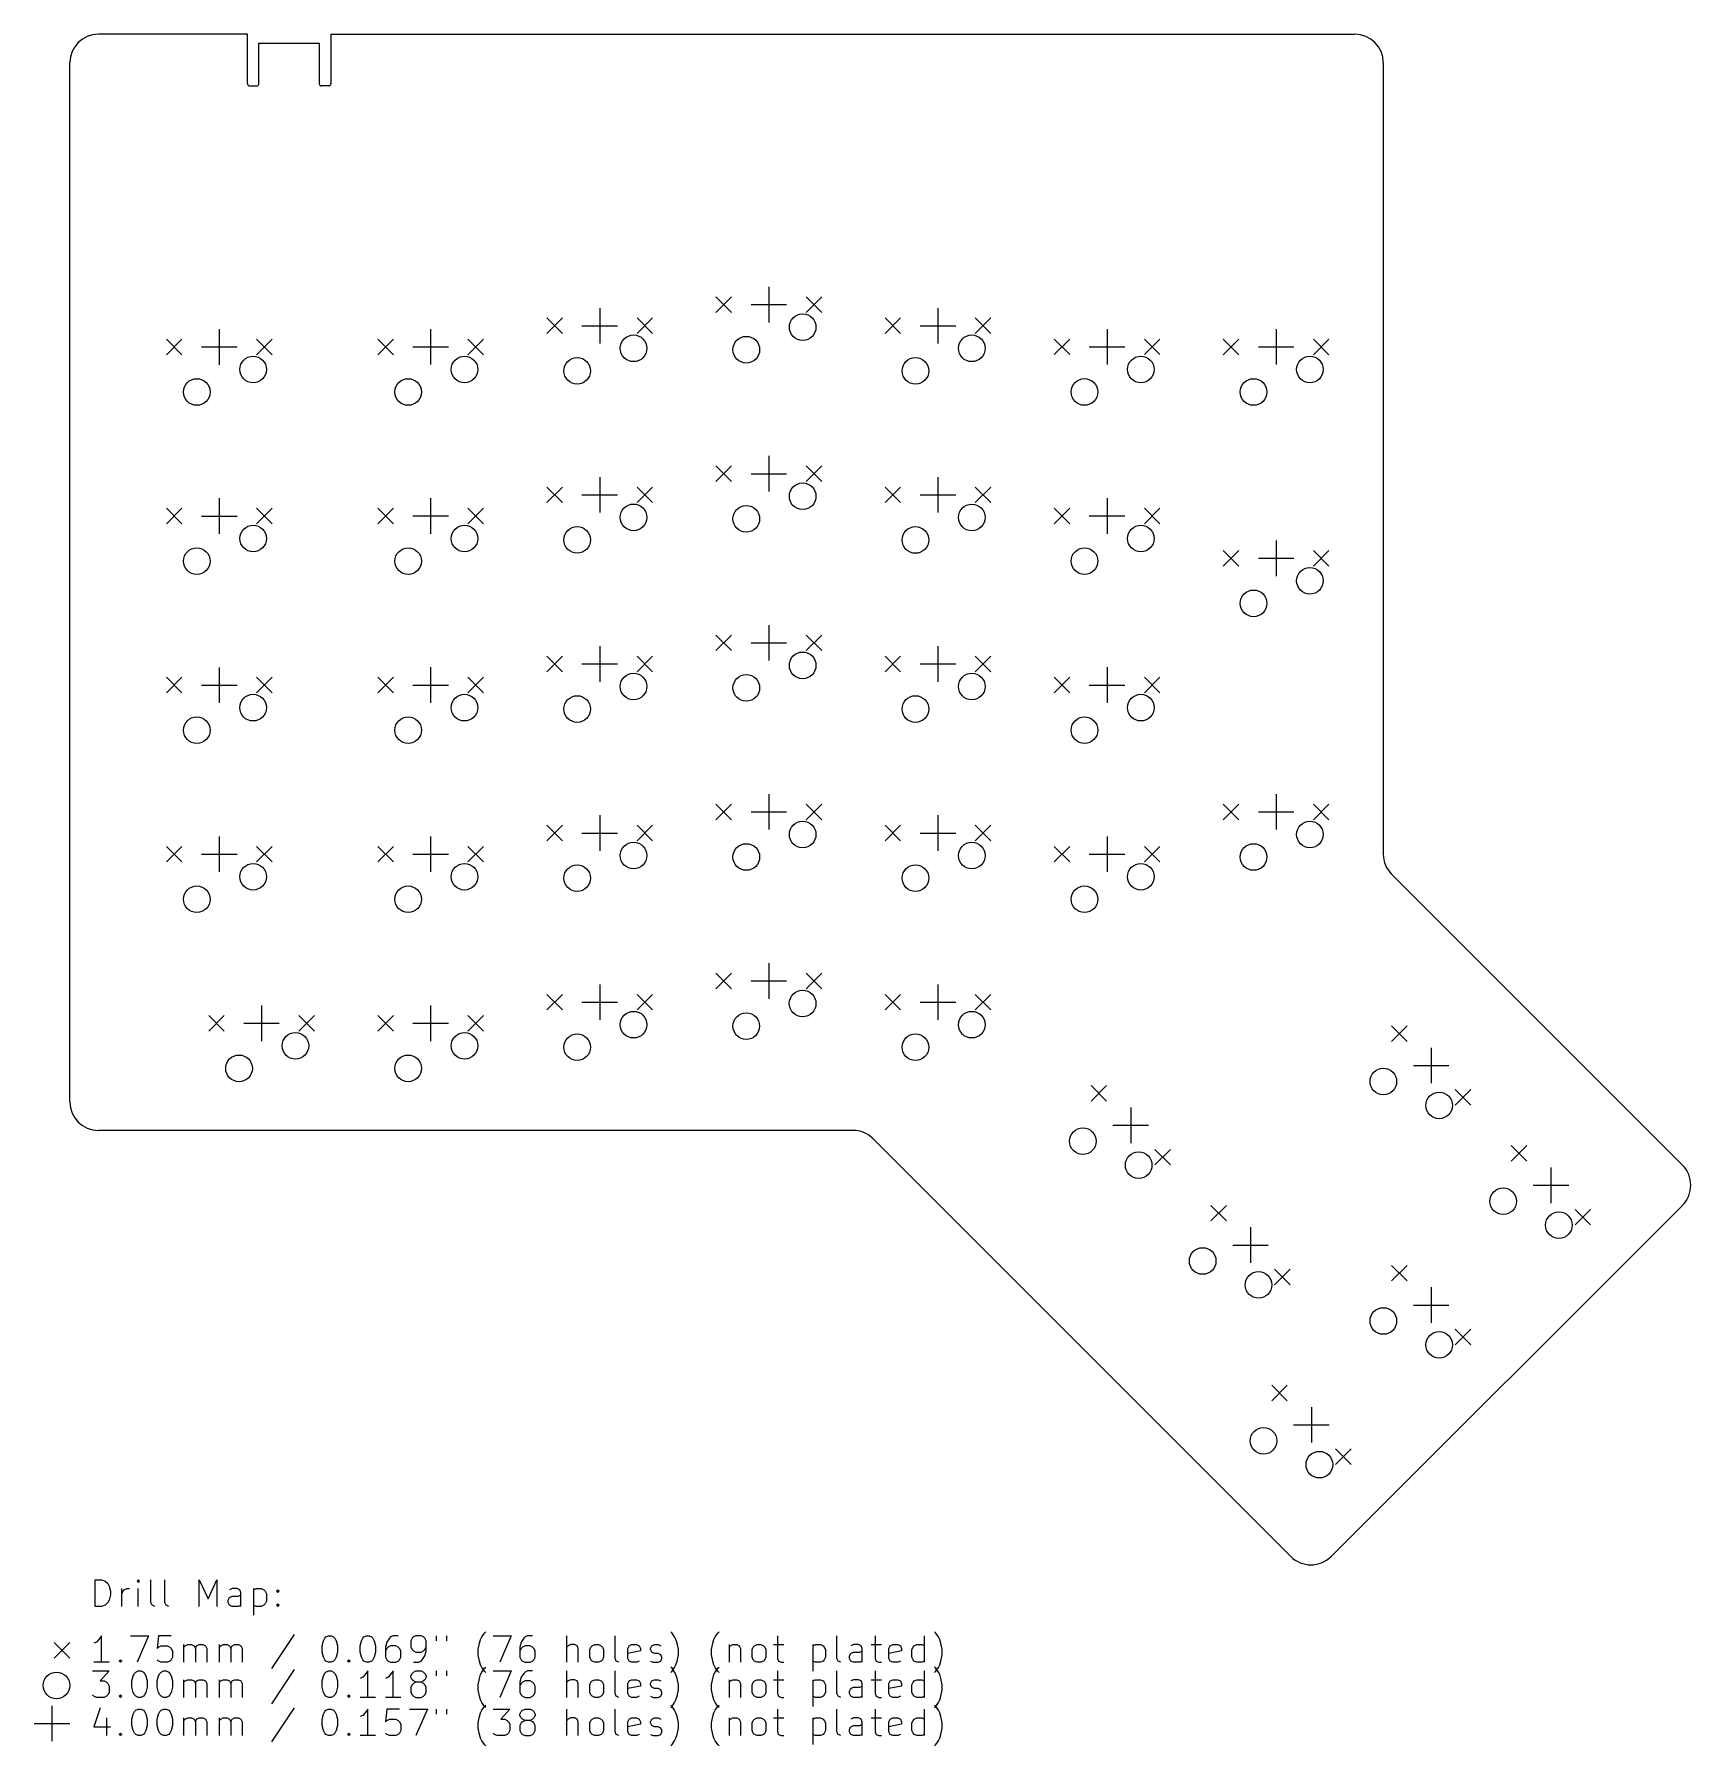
# Model space of a CAD drawing. Extents: x 73 to 259, y -246 to -54.
import ezdxf

# ---------------------------------------------------------------- set-up
doc = ezdxf.new("R2010")
doc.units = 0
doc.layers.add('BLACK', color=7, linetype='CONTINUOUS')

msp = doc.modelspace()

# ---------------------------------------------------------------- linework, layer by layer
at = {"layer": 'BLACK', "linetype": 'CONTINUOUS'}
for p, q in [((96.8274, -53.6702), (80.0354, -53.6702)), ((96.8248, -59.2328), (96.8274, -53.6702)), ((106.23, -53.6702), (106.236, -59.2328)), ((106.23, -53.6702), (221.59, -53.6702)), ((98.1202, -54.6862), (104.927, -54.6862)), ((98.1202, -59.2328), (98.1202, -54.6862)), ((104.927, -54.6862), (104.927, -59.2328)), ((76.835, -173.965), (76.835, -56.8706)), ((224.79, -56.8706), (224.792, -146.046)), ((97.0788, -59.4868), (97.8662, -59.4868)), ((105.981, -59.4868), (105.181, -59.4868)), ((155.571, -82.1301), (155.571, -86.1301)), ((136.521, -84.5151), (136.521, -88.5151)), ((149.617, -83.255), (151.367, -85.005)), ((151.367, -83.255), (149.617, -85.005)), ((153.571, -84.1301), (157.571, -84.1301)), ((159.777, -83.255), (161.527, -85.005)), ((161.527, -83.255), (159.777, -85.005)), ((174.621, -84.5151), (174.621, -88.5151)), ((130.567, -85.6399), (132.317, -87.3899)), ((132.317, -85.6399), (130.567, -87.3899)), ((134.521, -86.5151), (138.521, -86.5151)), ((140.727, -85.6399), (142.477, -87.3899)), ((142.477, -85.6399), (140.727, -87.3899)), ((168.667, -85.6399), (170.417, -87.3899)), ((170.417, -85.6399), (168.667, -87.3899)), ((172.621, -86.5151), (176.621, -86.5151)), ((178.827, -85.6399), (180.577, -87.3899)), ((180.577, -85.6399), (178.827, -87.3899)), ((87.705, -88.0212), (89.455, -89.7712)), ((89.455, -88.0212), (87.705, -89.7712)), ((93.66, -86.8975), (93.66, -90.8975)), ((97.865, -88.0225), (99.615, -89.7725)), ((99.615, -88.0225), (97.865, -89.7725)), ((111.517, -88.0212), (113.267, -89.7712)), ((113.267, -88.0212), (111.517, -89.7712)), ((117.471, -86.8963), (117.471, -90.8963)), ((121.677, -88.0212), (123.427, -89.7712)), ((123.427, -88.0212), (121.677, -89.7712)), ((187.714, -88.0175), (189.464, -89.7675)), ((189.464, -88.0175), (187.714, -89.7675)), ((193.668, -86.8926), (193.668, -90.8926)), ((197.874, -88.0175), (199.624, -89.7675)), ((199.624, -88.0175), (197.874, -89.7675)), ((206.767, -88.0212), (208.517, -89.7712)), ((208.517, -88.0212), (206.767, -89.7712)), ((212.721, -86.8963), (212.721, -90.8963)), ((216.927, -88.0212), (218.677, -89.7712)), ((218.677, -88.0212), (216.927, -89.7712)), ((91.66, -88.8975), (95.66, -88.8975)), ((115.471, -88.8963), (119.471, -88.8963)), ((191.668, -88.8926), (195.668, -88.8926)), ((210.721, -88.8963), (214.721, -88.8963)), ((155.571, -101.184), (155.571, -105.184)), ((136.518, -103.561), (136.518, -107.561)), ((149.617, -102.309), (151.367, -104.059)), ((151.367, -102.309), (149.617, -104.059)), ((153.571, -103.184), (157.571, -103.184)), ((159.777, -102.309), (161.527, -104.059)), ((161.527, -102.309), (159.777, -104.059)), ((174.621, -103.565), (174.621, -107.565)), ((93.66, -105.947), (93.66, -109.947)), ((117.471, -105.946), (117.471, -109.946)), ((130.564, -104.686), (132.314, -106.436)), ((132.314, -104.686), (130.564, -106.436)), ((134.518, -105.561), (138.518, -105.561)), ((140.724, -104.686), (142.474, -106.436)), ((142.474, -104.686), (140.724, -106.436)), ((168.667, -104.69), (170.417, -106.44)), ((170.417, -104.69), (168.667, -106.44)), ((172.621, -105.565), (176.621, -105.565)), ((178.827, -104.69), (180.577, -106.44)), ((180.577, -104.69), (178.827, -106.44)), ((193.671, -105.946), (193.671, -109.946)), ((87.705, -107.072), (89.455, -108.822)), ((89.455, -107.072), (87.705, -108.822)), ((91.66, -107.947), (95.66, -107.947)), ((97.865, -107.072), (99.615, -108.822)), ((99.615, -107.072), (97.865, -108.822)), ((111.517, -107.071), (113.267, -108.821)), ((113.267, -107.071), (111.517, -108.821)), ((115.471, -107.946), (119.471, -107.946)), ((121.677, -107.071), (123.427, -108.821)), ((123.427, -107.071), (121.677, -108.821)), ((187.717, -107.071), (189.467, -108.821)), ((189.467, -107.071), (187.717, -108.821)), ((191.671, -107.946), (195.671, -107.946)), ((197.877, -107.071), (199.627, -108.821)), ((199.627, -107.071), (197.877, -108.821)), ((206.767, -111.834), (208.517, -113.584)), ((208.517, -111.834), (206.767, -113.584)), ((212.721, -110.709), (212.721, -114.709)), ((216.927, -111.834), (218.677, -113.584)), ((218.677, -111.834), (216.927, -113.584)), ((210.721, -112.709), (214.721, -112.709)), ((149.617, -121.359), (151.367, -123.109)), ((151.367, -121.359), (149.617, -123.109)), ((155.571, -120.234), (155.571, -124.234)), ((159.777, -121.359), (161.527, -123.109)), ((161.527, -121.359), (159.777, -123.109)), ((136.521, -122.615), (136.521, -126.615)), ((153.571, -122.234), (157.571, -122.234)), ((174.621, -122.615), (174.621, -126.615)), ((93.66, -124.997), (93.66, -128.997)), ((117.471, -124.996), (117.471, -128.996)), ((130.567, -123.74), (132.317, -125.49)), ((132.317, -123.74), (130.567, -125.49)), ((134.521, -124.615), (138.521, -124.615)), ((140.727, -123.74), (142.477, -125.49)), ((142.477, -123.74), (140.727, -125.49)), ((168.667, -123.74), (170.417, -125.49)), ((170.417, -123.74), (168.667, -125.49)), ((172.621, -124.615), (176.621, -124.615)), ((178.827, -123.74), (180.577, -125.49)), ((180.577, -123.74), (178.827, -125.49)), ((193.671, -124.996), (193.671, -128.996)), ((87.705, -126.121), (89.455, -127.871)), ((89.455, -126.121), (87.705, -127.871)), ((91.66, -126.997), (95.66, -126.997)), ((97.865, -126.122), (99.615, -127.872)), ((99.615, -126.122), (97.865, -127.872)), ((111.517, -126.121), (113.267, -127.871)), ((113.267, -126.121), (111.517, -127.871)), ((115.471, -126.996), (119.471, -126.996)), ((121.677, -126.121), (123.427, -127.871)), ((123.427, -126.121), (121.677, -127.871)), ((187.717, -126.121), (189.467, -127.871)), ((189.467, -126.121), (187.717, -127.871)), ((191.671, -126.996), (195.671, -126.996)), ((197.877, -126.121), (199.627, -127.871)), ((199.627, -126.121), (197.877, -127.871)), ((149.617, -140.409), (151.367, -142.159)), ((151.367, -140.409), (149.617, -142.159)), ((155.571, -139.284), (155.571, -143.284)), ((159.777, -140.409), (161.527, -142.159)), ((161.527, -140.409), (159.777, -142.159)), ((206.767, -140.409), (208.517, -142.159)), ((208.517, -140.409), (206.767, -142.159)), ((212.721, -139.284), (212.721, -143.284)), ((216.927, -140.409), (218.677, -142.159)), ((218.677, -140.409), (216.927, -142.159)), ((136.521, -141.665), (136.521, -145.665)), ((153.571, -141.284), (157.571, -141.284)), ((174.621, -141.665), (174.621, -145.665)), ((210.721, -141.284), (214.721, -141.284)), ((93.66, -144.047), (93.66, -148.047)), ((117.471, -144.046), (117.471, -148.046)), ((130.567, -142.79), (132.317, -144.54)), ((132.317, -142.79), (130.567, -144.54)), ((134.521, -143.665), (138.521, -143.665)), ((140.727, -142.79), (142.477, -144.54)), ((142.477, -142.79), (140.727, -144.54)), ((168.667, -142.79), (170.417, -144.54)), ((170.417, -142.79), (168.667, -144.54)), ((172.621, -143.665), (176.621, -143.665)), ((178.827, -142.79), (180.577, -144.54)), ((180.577, -142.79), (178.827, -144.54)), ((193.671, -144.046), (193.671, -148.046)), ((87.705, -145.172), (89.455, -146.922)), ((89.455, -145.172), (87.705, -146.922)), ((91.66, -146.047), (95.66, -146.047)), ((97.865, -145.172), (99.615, -146.922)), ((99.615, -145.172), (97.865, -146.922)), ((111.517, -145.171), (113.267, -146.921)), ((113.267, -145.171), (111.517, -146.921)), ((115.471, -146.046), (119.471, -146.046)), ((121.677, -145.171), (123.427, -146.921)), ((123.427, -145.171), (121.677, -146.921)), ((187.717, -145.171), (189.467, -146.921)), ((189.467, -145.171), (187.717, -146.921)), ((191.671, -146.046), (195.671, -146.046)), ((197.877, -145.171), (199.627, -146.921)), ((199.627, -145.171), (197.877, -146.921)), ((225.73, -148.311), (258.496, -181.077)), ((149.614, -159.459), (151.364, -161.209)), ((151.364, -159.459), (149.614, -161.209)), ((155.568, -158.334), (155.568, -162.334)), ((159.774, -159.459), (161.524, -161.209)), ((161.524, -159.459), (159.774, -161.209)), ((130.567, -161.84), (132.317, -163.59)), ((132.317, -161.84), (130.567, -163.59)), ((136.521, -160.715), (136.521, -164.715)), ((140.727, -161.84), (142.477, -163.59)), ((142.477, -161.84), (140.727, -163.59)), ((153.568, -160.334), (157.568, -160.334)), ((168.667, -161.84), (170.417, -163.59)), ((170.417, -161.84), (168.667, -163.59)), ((174.621, -160.715), (174.621, -164.715)), ((178.827, -161.84), (180.577, -163.59)), ((180.577, -161.84), (178.827, -163.59)), ((98.4213, -163.096), (98.4213, -167.096)), ((117.471, -163.096), (117.471, -167.096)), ((134.521, -162.715), (138.521, -162.715)), ((172.621, -162.715), (176.621, -162.715)), ((92.4675, -164.221), (94.2175, -165.971)), ((94.2175, -164.221), (92.4675, -165.971)), ((96.4213, -165.096), (100.421, -165.096)), ((102.627, -164.221), (104.377, -165.971)), ((104.377, -164.221), (102.627, -165.971)), ((111.517, -164.221), (113.267, -165.971)), ((113.267, -164.221), (111.517, -165.971)), ((115.471, -165.096), (119.471, -165.096)), ((121.677, -164.221), (123.427, -165.971)), ((123.427, -164.221), (121.677, -165.971)), ((225.721, -165.391), (227.471, -167.141)), ((227.471, -165.391), (225.721, -167.141)), ((230.187, -167.857), (230.187, -171.857)), ((228.187, -169.857), (232.187, -169.857)), ((191.872, -172.124), (193.622, -173.874)), ((193.622, -172.124), (191.872, -173.874)), ((232.905, -172.575), (234.655, -174.325)), ((234.655, -172.575), (232.905, -174.325)), ((196.338, -174.591), (196.338, -178.591)), ((165.049, -177.165), (80.0354, -177.165)), ((194.338, -176.591), (198.338, -176.591)), ((214.376, -225.171), (167.31, -178.102)), ((199.056, -179.309), (200.806, -181.059)), ((200.806, -179.309), (199.056, -181.059)), ((239.215, -178.885), (240.965, -180.635)), ((240.965, -178.885), (239.215, -180.635)), ((243.681, -181.351), (243.681, -185.351)), ((241.681, -183.351), (245.681, -183.351)), ((205.366, -185.618), (207.116, -187.368)), ((207.116, -185.618), (205.366, -187.368)), ((258.496, -185.608), (218.907, -225.171)), ((246.399, -186.069), (248.149, -187.819)), ((248.149, -186.069), (246.399, -187.819)), ((209.832, -188.085), (209.832, -192.085)), ((207.832, -190.085), (211.832, -190.085)), ((212.55, -192.802), (214.3, -194.552)), ((214.3, -192.802), (212.55, -194.552)), ((225.721, -192.373), (227.471, -194.123)), ((227.471, -192.373), (225.721, -194.123)), ((230.187, -194.839), (230.187, -198.839)), ((228.187, -196.839), (232.187, -196.839)), ((232.905, -199.557), (234.655, -201.307)), ((234.655, -199.557), (232.905, -201.307)), ((212.228, -205.867), (213.978, -207.617)), ((213.978, -205.867), (212.228, -207.617)), ((216.694, -208.333), (216.694, -212.333)), ((214.694, -210.333), (218.694, -210.333)), ((219.412, -213.051), (221.162, -214.801)), ((221.162, -213.051), (219.412, -214.801)), ((79.6743, -230.792), (79.6743, -227.792)), ((79.6743, -227.792), (80.3886, -227.792)), ((80.3886, -227.792), (80.8171, -227.934)), ((80.8171, -227.934), (81.1029, -228.22)), ((81.1029, -228.22), (81.2457, -228.506)), ((81.2457, -228.506), (81.3886, -229.077)), ((81.3886, -229.077), (81.3886, -229.506)), ((82.6743, -230.792), (82.6743, -228.792)), ((82.6743, -229.363), (82.8171, -229.077)), ((82.8171, -229.077), (82.96, -228.934)), ((82.96, -228.934), (83.2457, -228.792)), ((83.2457, -228.792), (83.5314, -228.792)), ((84.5314, -227.792), (84.3886, -227.934)), ((84.3886, -227.934), (84.5314, -228.077)), ((84.6743, -227.934), (84.5314, -227.792)), ((84.5314, -227.792), (84.5314, -228.077)), ((84.5314, -228.077), (84.6743, -227.934)), ((84.5314, -230.792), (84.5314, -228.792)), ((85.96, -230.363), (85.96, -227.792)), ((87.5314, -230.363), (87.5314, -227.792)), ((91.3886, -230.792), (91.3886, -227.792)), ((91.3886, -227.792), (92.3886, -229.934)), ((92.3886, -229.934), (93.3886, -227.792)), ((93.3886, -227.792), (93.3886, -230.792)), ((95.1029, -228.792), (94.8171, -228.934)), ((95.6743, -228.792), (95.1029, -228.792)), ((95.96, -228.934), (95.6743, -228.792)), ((96.1029, -229.22), (95.96, -228.934)), ((96.1029, -230.792), (96.1029, -229.22)), ((97.5314, -228.792), (97.5314, -231.792)), ((97.5314, -228.934), (97.8171, -228.792)), ((97.8171, -228.792), (98.3886, -228.792)), ((98.3886, -228.792), (98.6743, -228.934)), ((98.6743, -228.934), (98.8171, -229.077)), ((98.8171, -229.077), (98.96, -229.363)), ((98.96, -229.363), (98.96, -230.22)), ((100.103, -229.077), (100.246, -228.934)), ((100.246, -229.22), (100.103, -229.077)), ((100.246, -228.934), (100.389, -229.077)), ((100.246, -228.934), (100.246, -229.22)), ((100.389, -229.077), (100.246, -229.22)), ((80.3886, -230.792), (79.6743, -230.792)), ((80.8171, -230.649), (80.3886, -230.792)), ((81.1029, -230.363), (80.8171, -230.649)), ((81.2457, -230.077), (81.1029, -230.363)), ((81.3886, -229.506), (81.2457, -230.077)), ((86.1029, -230.649), (85.96, -230.363)), ((86.3886, -230.792), (86.1029, -230.649)), ((87.6743, -230.649), (87.5314, -230.363)), ((87.96, -230.792), (87.6743, -230.649)), ((94.6743, -230.077), (94.8171, -229.792)), ((94.6743, -230.363), (94.6743, -230.077)), ((94.8171, -230.649), (94.6743, -230.363)), ((94.8171, -229.792), (95.1029, -229.649)), ((95.1029, -230.792), (94.8171, -230.649)), ((95.1029, -229.649), (95.8171, -229.649)), ((95.8171, -230.792), (95.1029, -230.792)), ((95.8171, -229.649), (96.1029, -229.506)), ((96.1029, -230.649), (95.8171, -230.792)), ((97.8171, -230.792), (97.5314, -230.649)), ((98.3886, -230.792), (97.8171, -230.792)), ((98.6743, -230.649), (98.3886, -230.792)), ((98.8171, -230.506), (98.6743, -230.649)), ((98.96, -230.22), (98.8171, -230.506)), ((100.103, -230.649), (100.246, -230.506)), ((100.246, -230.792), (100.103, -230.649)), ((100.246, -230.506), (100.389, -230.649)), ((100.246, -230.506), (100.246, -230.792)), ((100.389, -230.649), (100.246, -230.792)), ((75.06, -234.859), (76.81, -236.609)), ((76.81, -234.859), (75.06, -236.609)), ((79.8171, -234.806), (79.5314, -234.949)), ((80.1029, -234.52), (79.8171, -234.806)), ((80.3886, -234.092), (80.1029, -234.52)), ((80.3886, -237.092), (80.3886, -234.092)), ((83.6743, -234.092), (85.6743, -234.092)), ((85.6743, -234.092), (84.3886, -237.092)), ((86.8171, -234.092), (86.6743, -235.52)), ((88.2457, -234.092), (86.8171, -234.092)), ((86.8171, -235.377), (87.1029, -235.234)), ((87.1029, -235.234), (87.8171, -235.234)), ((87.8171, -235.234), (88.1029, -235.377)), ((89.6743, -237.092), (89.6743, -235.092)), ((89.6743, -235.377), (89.8171, -235.234)), ((89.8171, -235.234), (90.1029, -235.092)), ((90.1029, -235.092), (90.5314, -235.092)), ((90.5314, -235.092), (90.8171, -235.234)), ((90.8171, -235.234), (90.96, -235.52)), ((90.96, -235.52), (91.1029, -235.234)), ((91.1029, -235.234), (91.3886, -235.092)), ((91.3886, -235.092), (91.8171, -235.092)), ((91.8171, -235.092), (92.1029, -235.234)), ((92.1029, -235.234), (92.2457, -235.52)), ((93.6743, -237.092), (93.6743, -235.092)), ((93.6743, -235.377), (93.8171, -235.234)), ((93.8171, -235.234), (94.1029, -235.092)), ((94.1029, -235.092), (94.5314, -235.092)), ((94.5314, -235.092), (94.8171, -235.234)), ((94.8171, -235.234), (94.96, -235.52)), ((94.96, -235.52), (95.1029, -235.234)), ((95.1029, -235.234), (95.3886, -235.092)), ((95.3886, -235.092), (95.8171, -235.092)), ((95.8171, -235.092), (96.1029, -235.234)), ((96.1029, -235.234), (96.2457, -235.52)), ((102.103, -233.949), (99.5314, -237.806)), ((105.246, -235.234), (105.389, -234.663)), ((105.246, -235.949), (105.246, -235.234)), ((105.389, -234.663), (105.531, -234.377)), ((105.531, -234.377), (105.674, -234.234)), ((105.674, -234.234), (105.96, -234.092)), ((105.96, -234.092), (106.246, -234.092)), ((106.246, -234.092), (106.531, -234.234)), ((106.531, -234.234), (106.674, -234.377)), ((106.674, -234.377), (106.817, -234.663)), ((106.817, -234.663), (106.96, -235.234)), ((106.96, -235.234), (106.96, -235.949)), ((109.531, -235.234), (109.674, -234.663)), ((109.531, -235.949), (109.531, -235.234)), ((109.674, -234.663), (109.817, -234.377)), ((109.817, -234.377), (109.96, -234.234)), ((109.96, -234.234), (110.246, -234.092)), ((110.246, -234.092), (110.531, -234.092)), ((110.531, -234.092), (110.817, -234.234)), ((110.817, -234.234), (110.96, -234.377)), ((110.96, -234.377), (111.103, -234.663)), ((111.103, -234.663), (111.246, -235.234)), ((111.246, -235.234), (111.246, -235.949)), ((112.531, -234.806), (112.389, -235.377)), ((112.817, -234.377), (112.531, -234.806)), ((112.96, -235.234), (112.674, -235.377)), ((112.96, -234.234), (112.817, -234.377)), ((113.246, -234.092), (112.96, -234.234)), ((113.531, -235.234), (112.96, -235.234)), ((113.817, -234.092), (113.246, -234.092)), ((113.817, -235.377), (113.531, -235.234)), ((115.389, -234.377), (115.246, -234.663)), ((115.246, -234.663), (115.246, -235.377)), ((115.531, -234.234), (115.389, -234.377)), ((115.817, -234.092), (115.531, -234.234)), ((116.389, -234.092), (115.817, -234.092)), ((116.674, -234.234), (116.389, -234.092)), ((116.817, -234.377), (116.674, -234.234)), ((116.96, -234.663), (116.817, -234.377)), ((116.96, -235.806), (116.96, -234.663)), ((118.103, -234.092), (118.103, -234.663)), ((119.246, -234.092), (119.246, -234.663)), ((122.817, -235.663), (122.96, -234.949)), ((122.96, -234.949), (123.103, -234.52)), ((123.103, -234.52), (123.246, -234.234)), ((123.246, -234.234), (123.531, -233.806)), ((123.531, -233.806), (123.674, -233.663)), ((124.531, -234.092), (126.531, -234.092)), ((126.531, -234.092), (125.246, -237.092)), ((127.674, -234.806), (127.531, -235.377)), ((127.96, -234.377), (127.674, -234.806)), ((128.103, -235.234), (127.817, -235.377)), ((128.103, -234.234), (127.96, -234.377)), ((128.389, -234.092), (128.103, -234.234)), ((128.674, -235.234), (128.103, -235.234)), ((128.96, -234.092), (128.389, -234.092)), ((128.96, -235.377), (128.674, -235.234)), ((132.817, -237.092), (132.817, -234.092)), ((132.96, -235.234), (132.817, -235.377)), ((133.246, -235.092), (132.96, -235.234)), ((133.674, -235.092), (133.246, -235.092)), ((133.96, -235.234), (133.674, -235.092)), ((134.103, -235.52), (133.96, -235.234)), ((135.531, -235.377), (135.674, -235.234)), ((135.674, -235.234), (135.96, -235.092)), ((135.96, -235.092), (136.389, -235.092)), ((136.389, -235.092), (136.674, -235.234)), ((136.674, -235.234), (136.817, -235.377)), ((138.246, -236.663), (138.246, -234.092)), ((139.674, -235.52), (139.817, -235.234)), ((139.817, -235.234), (140.103, -235.092)), ((140.103, -235.092), (140.674, -235.092)), ((140.674, -235.092), (140.96, -235.234)), ((140.96, -235.234), (141.103, -235.52)), ((142.246, -235.52), (142.389, -235.234)), ((142.389, -235.234), (142.674, -235.092)), ((142.674, -235.092), (143.103, -235.092)), ((143.103, -235.092), (143.389, -235.234)), ((144.674, -233.806), (144.531, -233.663)), ((144.96, -234.234), (144.674, -233.806)), ((145.103, -234.52), (144.96, -234.234)), ((145.246, -234.949), (145.103, -234.52)), ((145.389, -235.663), (145.246, -234.949)), ((149.103, -235.663), (149.246, -234.949)), ((149.246, -234.949), (149.389, -234.52)), ((149.389, -234.52), (149.531, -234.234)), ((149.531, -234.234), (149.817, -233.806)), ((149.817, -233.806), (149.96, -233.663)), ((151.103, -235.092), (151.103, -237.092)), ((151.103, -235.377), (151.246, -235.234)), ((151.246, -235.234), (151.531, -235.092)), ((151.531, -235.092), (151.96, -235.092)), ((151.96, -235.092), (152.246, -235.234)), ((152.246, -235.234), (152.389, -235.52)), ((153.817, -235.377), (153.96, -235.234)), ((153.96, -235.234), (154.246, -235.092)), ((154.246, -235.092), (154.674, -235.092)), ((154.674, -235.092), (154.96, -235.234)), ((154.96, -235.234), (155.103, -235.377)), ((156.103, -235.092), (157.246, -235.092)), ((156.531, -234.092), (156.531, -236.663)), ((160.531, -235.092), (160.531, -238.092)), ((160.531, -235.234), (160.817, -235.092)), ((160.817, -235.092), (161.389, -235.092)), ((161.389, -235.092), (161.674, -235.234)), ((161.674, -235.234), (161.817, -235.377)), ((163.246, -236.663), (163.246, -234.092)), ((165.103, -235.092), (164.817, -235.234)), ((165.674, -235.092), (165.103, -235.092)), ((165.96, -235.234), (165.674, -235.092)), ((166.103, -235.52), (165.96, -235.234)), ((167.103, -235.092), (168.246, -235.092)), ((167.531, -234.092), (167.531, -236.663)), ((169.103, -235.52), (169.246, -235.234)), ((169.246, -235.234), (169.531, -235.092)), ((169.531, -235.092), (170.103, -235.092)), ((170.103, -235.092), (170.389, -235.234)), ((170.389, -235.234), (170.531, -235.52)), ((171.817, -235.377), (171.96, -235.234)), ((171.96, -235.234), (172.246, -235.092)), ((172.246, -235.092), (172.817, -235.092)), ((172.817, -235.092), (173.103, -235.234)), ((173.103, -237.092), (173.103, -234.092)), ((174.389, -233.806), (174.246, -233.663)), ((174.674, -234.234), (174.389, -233.806)), ((174.817, -234.52), (174.674, -234.234)), ((174.96, -234.949), (174.817, -234.52)), ((175.103, -235.663), (174.96, -234.949)), ((81.2457, -237.092), (79.5314, -237.092)), ((82.3886, -236.949), (82.5314, -236.806)), ((82.5314, -237.092), (82.3886, -236.949)), ((82.5314, -236.806), (82.6743, -236.949)), ((82.5314, -236.806), (82.5314, -237.092)), ((82.6743, -236.949), (82.5314, -237.092)), ((86.6743, -235.52), (86.8171, -235.377)), ((86.8171, -236.949), (86.6743, -236.806)), ((87.1029, -237.092), (86.8171, -236.949)), ((87.8171, -237.092), (87.1029, -237.092)), ((88.1029, -236.949), (87.8171, -237.092)), ((88.1029, -235.377), (88.2457, -235.52)), ((88.2457, -236.806), (88.1029, -236.949)), ((88.2457, -235.52), (88.3886, -235.806)), ((88.3886, -236.52), (88.2457, -236.806)), ((88.3886, -235.806), (88.3886, -236.52)), ((90.96, -235.52), (90.96, -237.092)), ((92.2457, -235.52), (92.2457, -237.092)), ((94.96, -235.52), (94.96, -237.092)), ((96.2457, -235.52), (96.2457, -237.092)), ((105.389, -236.52), (105.246, -235.949)), ((105.531, -236.806), (105.389, -236.52)), ((105.674, -236.949), (105.531, -236.806)), ((105.96, -237.092), (105.674, -236.949)), ((106.246, -237.092), (105.96, -237.092)), ((106.531, -236.949), (106.246, -237.092)), ((106.674, -236.806), (106.531, -236.949)), ((106.817, -236.52), (106.674, -236.806)), ((106.96, -235.949), (106.817, -236.52)), ((108.103, -236.949), (108.246, -236.806)), ((108.246, -237.092), (108.103, -236.949)), ((108.246, -236.806), (108.389, -236.949)), ((108.246, -236.806), (108.246, -237.092)), ((108.389, -236.949), (108.246, -237.092)), ((109.674, -236.52), (109.531, -235.949)), ((109.817, -236.806), (109.674, -236.52)), ((109.96, -236.949), (109.817, -236.806)), ((110.246, -237.092), (109.96, -236.949)), ((110.531, -237.092), (110.246, -237.092)), ((110.817, -236.949), (110.531, -237.092)), ((110.96, -236.806), (110.817, -236.949)), ((111.103, -236.52), (110.96, -236.806)), ((111.246, -235.949), (111.103, -236.52)), ((112.389, -235.377), (112.389, -236.52)), ((112.531, -235.52), (112.389, -235.806)), ((112.389, -236.52), (112.531, -236.806)), ((112.674, -235.377), (112.531, -235.52)), ((112.531, -236.806), (112.674, -236.949)), ((112.674, -236.949), (112.96, -237.092)), ((112.96, -237.092), (113.531, -237.092)), ((113.531, -237.092), (113.817, -236.949)), ((113.96, -235.52), (113.817, -235.377)), ((113.817, -236.949), (113.96, -236.806)), ((114.103, -235.806), (113.96, -235.52)), ((113.96, -236.806), (114.103, -236.52)), ((114.103, -236.52), (114.103, -235.806)), ((115.246, -235.377), (115.389, -235.663)), ((115.389, -235.663), (115.531, -235.806)), ((115.531, -235.806), (115.817, -235.949)), ((115.531, -237.092), (116.103, -237.092)), ((115.817, -235.949), (116.389, -235.949)), ((116.103, -237.092), (116.389, -236.949)), ((116.389, -235.949), (116.674, -235.806)), ((116.389, -236.949), (116.531, -236.806)), ((116.531, -236.806), (116.817, -236.377)), ((116.674, -235.806), (116.817, -235.663)), ((116.817, -235.663), (116.96, -235.377)), ((116.817, -236.377), (116.96, -235.806)), ((122.817, -236.234), (122.817, -235.663)), ((122.96, -236.949), (122.817, -236.234)), ((123.103, -237.377), (122.96, -236.949)), ((127.531, -235.377), (127.531, -236.52)), ((127.674, -235.52), (127.531, -235.806)), ((127.531, -236.52), (127.674, -236.806)), ((127.817, -235.377), (127.674, -235.52)), ((127.674, -236.806), (127.817, -236.949)), ((127.817, -236.949), (128.103, -237.092)), ((128.103, -237.092), (128.674, -237.092)), ((128.674, -237.092), (128.96, -236.949)), ((129.103, -235.52), (128.96, -235.377)), ((128.96, -236.949), (129.103, -236.806)), ((129.246, -235.806), (129.103, -235.52)), ((129.103, -236.806), (129.246, -236.52)), ((129.246, -236.52), (129.246, -235.806)), ((134.103, -237.092), (134.103, -235.52)), ((135.389, -235.663), (135.531, -235.377)), ((135.389, -236.52), (135.389, -235.663)), ((135.531, -236.806), (135.389, -236.52)), ((135.674, -236.949), (135.531, -236.806)), ((135.96, -237.092), (135.674, -236.949)), ((136.389, -237.092), (135.96, -237.092)), ((136.674, -236.949), (136.389, -237.092)), ((136.817, -236.806), (136.674, -236.949)), ((136.817, -235.377), (136.96, -235.663)), ((136.96, -236.52), (136.817, -236.806)), ((136.96, -235.663), (136.96, -236.52)), ((138.389, -236.949), (138.246, -236.663)), ((138.674, -237.092), (138.389, -236.949)), ((139.674, -236.663), (139.674, -235.52)), ((141.103, -235.806), (139.674, -236.092)), ((139.817, -236.949), (139.674, -236.663)), ((140.103, -237.092), (139.817, -236.949)), ((140.674, -237.092), (140.103, -237.092)), ((140.96, -236.949), (140.674, -237.092)), ((141.103, -235.52), (141.103, -235.806)), ((142.246, -235.663), (142.246, -235.52)), ((142.389, -235.949), (142.246, -235.663)), ((142.246, -236.949), (142.531, -237.092)), ((142.674, -236.092), (142.389, -235.949)), ((142.531, -237.092), (143.103, -237.092)), ((143.103, -236.092), (142.674, -236.092)), ((143.389, -236.234), (143.103, -236.092)), ((143.103, -237.092), (143.389, -236.949)), ((143.531, -236.52), (143.389, -236.234)), ((143.389, -236.949), (143.531, -236.663)), ((143.531, -236.663), (143.531, -236.52)), ((145.103, -237.377), (145.246, -236.949)), ((145.246, -236.949), (145.389, -236.234)), ((145.389, -236.234), (145.389, -235.663)), ((149.103, -236.234), (149.103, -235.663)), ((149.246, -236.949), (149.103, -236.234)), ((149.389, -237.377), (149.246, -236.949)), ((152.389, -235.52), (152.389, -237.092)), ((153.674, -235.663), (153.817, -235.377)), ((153.674, -236.52), (153.674, -235.663)), ((153.817, -236.806), (153.674, -236.52)), ((153.96, -236.949), (153.817, -236.806)), ((154.246, -237.092), (153.96, -236.949)), ((154.674, -237.092), (154.246, -237.092)), ((154.96, -236.949), (154.674, -237.092)), ((155.103, -236.806), (154.96, -236.949)), ((155.103, -235.377), (155.246, -235.663)), ((155.246, -236.52), (155.103, -236.806)), ((155.246, -235.663), (155.246, -236.52)), ((156.531, -236.663), (156.674, -236.949)), ((156.674, -236.949), (156.96, -237.092)), ((156.96, -237.092), (157.246, -237.092)), ((160.817, -237.092), (160.531, -236.949)), ((161.389, -237.092), (160.817, -237.092)), ((161.674, -236.949), (161.389, -237.092)), ((161.817, -236.806), (161.674, -236.949)), ((161.817, -235.377), (161.96, -235.663)), ((161.96, -236.52), (161.817, -236.806)), ((161.96, -235.663), (161.96, -236.52)), ((163.389, -236.949), (163.246, -236.663)), ((163.674, -237.092), (163.389, -236.949)), ((164.674, -236.377), (164.817, -236.092)), ((164.674, -236.663), (164.674, -236.377)), ((164.817, -236.949), (164.674, -236.663)), ((164.817, -236.092), (165.103, -235.949)), ((165.103, -237.092), (164.817, -236.949)), ((165.103, -235.949), (165.817, -235.949)), ((165.817, -237.092), (165.103, -237.092)), ((165.817, -235.949), (166.103, -235.806)), ((166.103, -236.949), (165.817, -237.092)), ((166.103, -237.092), (166.103, -235.52)), ((167.531, -236.663), (167.674, -236.949)), ((167.674, -236.949), (167.96, -237.092)), ((167.96, -237.092), (168.246, -237.092)), ((169.103, -236.663), (169.103, -235.52)), ((170.531, -235.806), (169.103, -236.092)), ((169.246, -236.949), (169.103, -236.663)), ((169.531, -237.092), (169.246, -236.949)), ((170.103, -237.092), (169.531, -237.092)), ((170.389, -236.949), (170.103, -237.092)), ((170.531, -235.52), (170.531, -235.806)), ((171.674, -235.663), (171.817, -235.377)), ((171.674, -236.52), (171.674, -235.663)), ((171.817, -236.806), (171.674, -236.52)), ((171.96, -236.949), (171.817, -236.806)), ((172.246, -237.092), (171.96, -236.949)), ((172.817, -237.092), (172.246, -237.092)), ((173.103, -236.949), (172.817, -237.092)), ((174.817, -237.377), (174.96, -236.949)), ((174.96, -236.949), (175.103, -236.234)), ((175.103, -236.234), (175.103, -235.663)), ((79.3886, -238.052), (81.2457, -238.052)), ((81.2457, -238.052), (80.2457, -239.194)), ((83.8171, -239.194), (83.96, -238.623)), ((83.96, -238.623), (84.1029, -238.337)), ((84.1029, -238.337), (84.2457, -238.194)), ((84.2457, -238.194), (84.5314, -238.052)), ((84.5314, -238.052), (84.8171, -238.052)), ((84.8171, -238.052), (85.1029, -238.194)), ((85.1029, -238.194), (85.2457, -238.337)), ((85.2457, -238.337), (85.3886, -238.623)), ((85.3886, -238.623), (85.5314, -239.194)), ((86.6743, -239.194), (86.8171, -238.623)), ((86.8171, -238.623), (86.96, -238.337)), ((86.96, -238.337), (87.1029, -238.194)), ((87.1029, -238.194), (87.3886, -238.052)), ((87.3886, -238.052), (87.6743, -238.052)), ((87.6743, -238.052), (87.96, -238.194)), ((87.96, -238.194), (88.1029, -238.337)), ((88.1029, -238.337), (88.2457, -238.623)), ((88.2457, -238.623), (88.3886, -239.194)), ((89.6743, -241.052), (89.6743, -239.052)), ((89.8171, -239.194), (90.1029, -239.052)), ((90.1029, -239.052), (90.5314, -239.052)), ((90.5314, -239.052), (90.8171, -239.194)), ((91.1029, -239.194), (91.3886, -239.052)), ((91.3886, -239.052), (91.8171, -239.052)), ((91.8171, -239.052), (92.1029, -239.194)), ((93.6743, -241.052), (93.6743, -239.052)), ((93.8171, -239.194), (94.1029, -239.052)), ((94.1029, -239.052), (94.5314, -239.052)), ((94.5314, -239.052), (94.8171, -239.194)), ((95.1029, -239.194), (95.3886, -239.052)), ((95.3886, -239.052), (95.8171, -239.052)), ((95.8171, -239.052), (96.1029, -239.194)), ((102.103, -237.909), (99.5314, -241.766)), ((105.246, -239.194), (105.389, -238.623)), ((105.389, -238.623), (105.531, -238.337)), ((105.531, -238.337), (105.674, -238.194)), ((105.674, -238.194), (105.96, -238.052)), ((105.96, -238.052), (106.246, -238.052)), ((106.246, -238.052), (106.531, -238.194)), ((106.531, -238.194), (106.674, -238.337)), ((106.674, -238.337), (106.817, -238.623)), ((106.817, -238.623), (106.96, -239.194)), ((109.817, -238.766), (109.531, -238.909)), ((110.103, -238.48), (109.817, -238.766)), ((110.389, -238.052), (110.103, -238.48)), ((110.389, -241.052), (110.389, -238.052)), ((112.674, -238.766), (112.389, -238.909)), ((112.96, -238.48), (112.674, -238.766)), ((113.246, -238.052), (112.96, -238.48)), ((113.246, -241.052), (113.246, -238.052)), ((115.246, -238.623), (115.389, -238.337)), ((115.246, -238.766), (115.246, -238.623)), ((115.389, -239.052), (115.246, -238.766)), ((115.389, -238.337), (115.531, -238.194)), ((115.531, -239.194), (115.389, -239.052)), ((115.531, -238.194), (115.817, -238.052)), ((115.817, -238.052), (116.389, -238.052)), ((116.389, -238.052), (116.674, -238.194)), ((116.674, -238.194), (116.817, -238.337)), ((116.817, -239.052), (116.674, -239.194)), ((116.817, -238.337), (116.96, -238.623)), ((116.96, -238.766), (116.817, -239.052)), ((116.96, -238.623), (116.96, -238.766)), ((118.103, -238.052), (118.103, -238.623)), ((119.246, -238.052), (119.246, -238.623)), ((122.817, -239.623), (122.96, -238.909)), ((122.96, -238.909), (123.103, -238.48)), ((123.246, -237.663), (123.103, -237.377)), ((123.103, -238.48), (123.246, -238.194)), ((123.531, -238.092), (123.246, -237.663)), ((123.246, -238.194), (123.531, -237.766)), ((123.531, -237.766), (123.674, -237.623)), ((123.674, -238.234), (123.531, -238.092)), ((124.531, -238.052), (126.531, -238.052)), ((126.531, -238.052), (125.246, -241.052)), ((127.674, -238.766), (127.531, -239.337)), ((127.96, -238.337), (127.674, -238.766)), ((128.103, -238.194), (127.96, -238.337)), ((128.389, -238.052), (128.103, -238.194)), ((128.96, -238.052), (128.389, -238.052)), ((132.817, -241.052), (132.817, -238.052)), ((133.246, -239.052), (132.96, -239.194)), ((133.674, -239.052), (133.246, -239.052)), ((133.96, -239.194), (133.674, -239.052)), ((135.674, -239.194), (135.96, -239.052)), ((135.96, -239.052), (136.389, -239.052)), ((136.389, -239.052), (136.674, -239.194)), ((138.246, -240.623), (138.246, -238.052)), ((139.817, -239.194), (140.103, -239.052)), ((140.103, -239.052), (140.674, -239.052)), ((140.674, -239.052), (140.96, -239.194)), ((142.389, -239.194), (142.674, -239.052)), ((142.674, -239.052), (143.103, -239.052)), ((143.103, -239.052), (143.389, -239.194)), ((144.674, -237.766), (144.531, -237.623)), ((144.531, -238.234), (144.674, -238.092)), ((144.674, -238.092), (144.96, -237.663)), ((144.96, -238.194), (144.674, -237.766)), ((144.96, -237.663), (145.103, -237.377)), ((145.103, -238.48), (144.96, -238.194)), ((145.246, -238.909), (145.103, -238.48)), ((145.389, -239.623), (145.246, -238.909)), ((149.103, -239.623), (149.246, -238.909)), ((149.246, -238.909), (149.389, -238.48)), ((149.531, -237.663), (149.389, -237.377)), ((149.389, -238.48), (149.531, -238.194)), ((149.817, -238.092), (149.531, -237.663)), ((149.531, -238.194), (149.817, -237.766)), ((149.817, -237.766), (149.96, -237.623)), ((149.96, -238.234), (149.817, -238.092)), ((151.103, -239.052), (151.103, -241.052)), ((151.246, -239.194), (151.531, -239.052)), ((151.531, -239.052), (151.96, -239.052)), ((151.96, -239.052), (152.246, -239.194)), ((153.96, -239.194), (154.246, -239.052)), ((154.246, -239.052), (154.674, -239.052)), ((154.674, -239.052), (154.96, -239.194)), ((156.103, -239.052), (157.246, -239.052)), ((156.531, -238.052), (156.531, -240.623)), ((160.531, -239.052), (160.531, -242.052)), ((160.531, -239.194), (160.817, -239.052)), ((160.817, -239.052), (161.389, -239.052)), ((161.389, -239.052), (161.674, -239.194)), ((163.246, -240.623), (163.246, -238.052)), ((165.103, -239.052), (164.817, -239.194)), ((165.674, -239.052), (165.103, -239.052)), ((165.96, -239.194), (165.674, -239.052)), ((167.103, -239.052), (168.246, -239.052)), ((167.531, -238.052), (167.531, -240.623)), ((169.246, -239.194), (169.531, -239.052)), ((169.531, -239.052), (170.103, -239.052)), ((170.103, -239.052), (170.389, -239.194)), ((171.96, -239.194), (172.246, -239.052)), ((172.246, -239.052), (172.817, -239.052)), ((172.817, -239.052), (173.103, -239.194)), ((173.103, -241.052), (173.103, -238.052)), ((174.389, -237.766), (174.246, -237.623)), ((174.246, -238.234), (174.389, -238.092)), ((174.389, -238.092), (174.674, -237.663)), ((174.674, -238.194), (174.389, -237.766)), ((174.674, -237.663), (174.817, -237.377)), ((174.817, -238.48), (174.674, -238.194)), ((174.96, -238.909), (174.817, -238.48)), ((175.103, -239.623), (174.96, -238.909)), ((79.5314, -240.909), (79.3886, -240.766)), ((79.8171, -241.052), (79.5314, -240.909)), ((80.2457, -239.194), (80.6743, -239.194)), ((80.6743, -239.194), (80.96, -239.337)), ((80.96, -240.909), (80.6743, -241.052)), ((80.96, -239.337), (81.1029, -239.48)), ((81.1029, -240.766), (80.96, -240.909)), ((81.1029, -239.48), (81.2457, -239.766)), ((81.2457, -240.48), (81.1029, -240.766)), ((81.2457, -239.766), (81.2457, -240.48)), ((82.3886, -240.909), (82.5314, -240.766)), ((82.5314, -241.052), (82.3886, -240.909)), ((82.5314, -240.766), (82.6743, -240.909)), ((82.5314, -240.766), (82.5314, -241.052)), ((82.6743, -240.909), (82.5314, -241.052)), ((83.8171, -239.909), (83.8171, -239.194)), ((83.96, -240.48), (83.8171, -239.909)), ((84.1029, -240.766), (83.96, -240.48)), ((84.2457, -240.909), (84.1029, -240.766)), ((84.5314, -241.052), (84.2457, -240.909)), ((85.1029, -240.909), (84.8171, -241.052)), ((85.2457, -240.766), (85.1029, -240.909)), ((85.3886, -240.48), (85.2457, -240.766)), ((85.5314, -239.909), (85.3886, -240.48)), ((85.5314, -239.194), (85.5314, -239.909)), ((86.6743, -239.909), (86.6743, -239.194)), ((86.8171, -240.48), (86.6743, -239.909)), ((86.96, -240.766), (86.8171, -240.48)), ((87.1029, -240.909), (86.96, -240.766)), ((87.3886, -241.052), (87.1029, -240.909)), ((87.96, -240.909), (87.6743, -241.052)), ((88.1029, -240.766), (87.96, -240.909)), ((88.2457, -240.48), (88.1029, -240.766)), ((88.3886, -239.909), (88.2457, -240.48)), ((88.3886, -239.194), (88.3886, -239.909)), ((89.6743, -239.337), (89.8171, -239.194)), ((90.8171, -239.194), (90.96, -239.48)), ((90.96, -239.48), (91.1029, -239.194)), ((90.96, -239.48), (90.96, -241.052)), ((92.1029, -239.194), (92.2457, -239.48)), ((92.2457, -239.48), (92.2457, -241.052)), ((93.6743, -239.337), (93.8171, -239.194)), ((94.8171, -239.194), (94.96, -239.48)), ((94.96, -239.48), (95.1029, -239.194)), ((94.96, -239.48), (94.96, -241.052)), ((96.1029, -239.194), (96.2457, -239.48)), ((96.2457, -239.48), (96.2457, -241.052)), ((105.246, -239.909), (105.246, -239.194)), ((105.389, -240.48), (105.246, -239.909)), ((105.531, -240.766), (105.389, -240.48)), ((105.674, -240.909), (105.531, -240.766)), ((105.96, -241.052), (105.674, -240.909)), ((106.531, -240.909), (106.246, -241.052)), ((106.674, -240.766), (106.531, -240.909)), ((106.817, -240.48), (106.674, -240.766)), ((106.96, -239.909), (106.817, -240.48)), ((106.96, -239.194), (106.96, -239.909)), ((108.103, -240.909), (108.246, -240.766)), ((108.246, -241.052), (108.103, -240.909)), ((108.246, -240.766), (108.389, -240.909)), ((108.246, -240.766), (108.246, -241.052)), ((108.389, -240.909), (108.246, -241.052)), ((115.389, -239.623), (115.246, -239.909)), ((115.246, -239.909), (115.246, -240.48)), ((115.246, -240.48), (115.389, -240.766)), ((115.531, -239.48), (115.389, -239.623)), ((115.389, -240.766), (115.531, -240.909)), ((115.817, -239.337), (115.531, -239.194)), ((115.817, -239.337), (115.531, -239.48)), ((115.531, -240.909), (115.817, -241.052)), ((116.389, -239.337), (115.817, -239.337)), ((116.674, -239.194), (116.389, -239.337)), ((116.674, -239.48), (116.389, -239.337)), ((116.389, -241.052), (116.674, -240.909)), ((116.817, -239.623), (116.674, -239.48)), ((116.674, -240.909), (116.817, -240.766)), ((116.96, -239.909), (116.817, -239.623)), ((116.817, -240.766), (116.96, -240.48)), ((116.96, -240.48), (116.96, -239.909)), ((122.817, -240.194), (122.817, -239.623)), ((122.96, -240.909), (122.817, -240.194)), ((123.103, -241.337), (122.96, -240.909)), ((127.531, -239.337), (127.531, -240.48)), ((127.674, -239.48), (127.531, -239.766)), ((127.531, -240.48), (127.674, -240.766)), ((127.817, -239.337), (127.674, -239.48)), ((127.674, -240.766), (127.817, -240.909)), ((128.103, -239.194), (127.817, -239.337)), ((127.817, -240.909), (128.103, -241.052)), ((128.674, -239.194), (128.103, -239.194)), ((128.96, -239.337), (128.674, -239.194)), ((128.674, -241.052), (128.96, -240.909)), ((129.103, -239.48), (128.96, -239.337)), ((128.96, -240.909), (129.103, -240.766)), ((129.246, -239.766), (129.103, -239.48)), ((129.103, -240.766), (129.246, -240.48)), ((129.246, -240.48), (129.246, -239.766)), ((132.96, -239.194), (132.817, -239.337)), ((134.103, -239.48), (133.96, -239.194)), ((134.103, -241.052), (134.103, -239.48)), ((135.389, -239.623), (135.531, -239.337)), ((135.389, -240.48), (135.389, -239.623)), ((135.531, -240.766), (135.389, -240.48)), ((135.531, -239.337), (135.674, -239.194)), ((135.674, -240.909), (135.531, -240.766)), ((135.96, -241.052), (135.674, -240.909)), ((136.674, -240.909), (136.389, -241.052)), ((136.674, -239.194), (136.817, -239.337)), ((136.817, -240.766), (136.674, -240.909)), ((136.817, -239.337), (136.96, -239.623)), ((136.96, -240.48), (136.817, -240.766)), ((136.96, -239.623), (136.96, -240.48)), ((138.389, -240.909), (138.246, -240.623)), ((138.674, -241.052), (138.389, -240.909)), ((139.674, -239.48), (139.817, -239.194)), ((139.674, -240.623), (139.674, -239.48)), ((141.103, -239.766), (139.674, -240.052)), ((139.817, -240.909), (139.674, -240.623)), ((140.103, -241.052), (139.817, -240.909)), ((140.96, -240.909), (140.674, -241.052)), ((140.96, -239.194), (141.103, -239.48)), ((141.103, -239.48), (141.103, -239.766)), ((142.246, -239.48), (142.389, -239.194)), ((142.246, -239.623), (142.246, -239.48)), ((142.389, -239.909), (142.246, -239.623)), ((142.246, -240.909), (142.531, -241.052)), ((142.674, -240.052), (142.389, -239.909)), ((143.103, -240.052), (142.674, -240.052)), ((143.389, -240.194), (143.103, -240.052)), ((143.103, -241.052), (143.389, -240.909)), ((143.531, -240.48), (143.389, -240.194)), ((143.389, -240.909), (143.531, -240.623)), ((143.531, -240.623), (143.531, -240.48)), ((145.103, -241.337), (145.246, -240.909)), ((145.246, -240.909), (145.389, -240.194)), ((145.389, -240.194), (145.389, -239.623)), ((149.103, -240.194), (149.103, -239.623)), ((149.246, -240.909), (149.103, -240.194)), ((149.389, -241.337), (149.246, -240.909)), ((151.103, -239.337), (151.246, -239.194)), ((152.246, -239.194), (152.389, -239.48)), ((152.389, -239.48), (152.389, -241.052)), ((153.674, -239.623), (153.817, -239.337)), ((153.674, -240.48), (153.674, -239.623)), ((153.817, -240.766), (153.674, -240.48)), ((153.817, -239.337), (153.96, -239.194)), ((153.96, -240.909), (153.817, -240.766)), ((154.246, -241.052), (153.96, -240.909)), ((154.96, -240.909), (154.674, -241.052)), ((154.96, -239.194), (155.103, -239.337)), ((155.103, -240.766), (154.96, -240.909)), ((155.103, -239.337), (155.246, -239.623)), ((155.246, -240.48), (155.103, -240.766)), ((155.246, -239.623), (155.246, -240.48)), ((156.531, -240.623), (156.674, -240.909)), ((156.674, -240.909), (156.96, -241.052)), ((160.817, -241.052), (160.531, -240.909)), ((161.674, -240.909), (161.389, -241.052)), ((161.674, -239.194), (161.817, -239.337)), ((161.817, -240.766), (161.674, -240.909)), ((161.817, -239.337), (161.96, -239.623)), ((161.96, -240.48), (161.817, -240.766)), ((161.96, -239.623), (161.96, -240.48)), ((163.389, -240.909), (163.246, -240.623)), ((163.674, -241.052), (163.389, -240.909)), ((164.674, -240.337), (164.817, -240.052)), ((164.674, -240.623), (164.674, -240.337)), ((164.817, -240.909), (164.674, -240.623)), ((164.817, -240.052), (165.103, -239.909)), ((165.103, -241.052), (164.817, -240.909)), ((165.103, -239.909), (165.817, -239.909)), ((165.817, -239.909), (166.103, -239.766)), ((166.103, -240.909), (165.817, -241.052)), ((166.103, -239.48), (165.96, -239.194)), ((166.103, -241.052), (166.103, -239.48)), ((167.531, -240.623), (167.674, -240.909)), ((167.674, -240.909), (167.96, -241.052)), ((169.103, -239.48), (169.246, -239.194)), ((169.103, -240.623), (169.103, -239.48)), ((170.531, -239.766), (169.103, -240.052)), ((169.246, -240.909), (169.103, -240.623)), ((169.531, -241.052), (169.246, -240.909)), ((170.389, -240.909), (170.103, -241.052)), ((170.389, -239.194), (170.531, -239.48)), ((170.531, -239.48), (170.531, -239.766)), ((171.674, -239.623), (171.817, -239.337)), ((171.674, -240.48), (171.674, -239.623)), ((171.817, -240.766), (171.674, -240.48)), ((171.817, -239.337), (171.96, -239.194)), ((171.96, -240.909), (171.817, -240.766)), ((172.246, -241.052), (171.96, -240.909)), ((173.103, -240.909), (172.817, -241.052)), ((174.817, -241.337), (174.96, -240.909)), ((174.96, -240.909), (175.103, -240.194)), ((175.103, -240.194), (175.103, -239.623)), ((74.81, -241.994), (74.81, -245.994)), ((80.2457, -242.209), (79.5314, -244.352)), ((80.6743, -241.052), (79.8171, -241.052)), ((83.8171, -243.494), (83.96, -242.923)), ((83.96, -242.923), (84.1029, -242.637)), ((84.1029, -242.637), (84.2457, -242.494)), ((84.2457, -242.494), (84.5314, -242.352)), ((84.8171, -241.052), (84.5314, -241.052)), ((84.5314, -242.352), (84.8171, -242.352)), ((84.8171, -242.352), (85.1029, -242.494)), ((85.1029, -242.494), (85.2457, -242.637)), ((85.2457, -242.637), (85.3886, -242.923)), ((85.3886, -242.923), (85.5314, -243.494)), ((86.6743, -243.494), (86.8171, -242.923)), ((86.8171, -242.923), (86.96, -242.637)), ((86.96, -242.637), (87.1029, -242.494)), ((87.1029, -242.494), (87.3886, -242.352)), ((87.6743, -241.052), (87.3886, -241.052)), ((87.3886, -242.352), (87.6743, -242.352)), ((87.6743, -242.352), (87.96, -242.494)), ((87.96, -242.494), (88.1029, -242.637)), ((88.1029, -242.637), (88.2457, -242.923)), ((88.2457, -242.923), (88.3886, -243.494)), ((102.103, -242.209), (99.5314, -246.066)), ((105.246, -243.494), (105.389, -242.923)), ((105.389, -242.923), (105.531, -242.637)), ((105.531, -242.637), (105.674, -242.494)), ((105.674, -242.494), (105.96, -242.352)), ((106.246, -241.052), (105.96, -241.052)), ((105.96, -242.352), (106.246, -242.352)), ((106.246, -242.352), (106.531, -242.494)), ((106.531, -242.494), (106.674, -242.637)), ((106.674, -242.637), (106.817, -242.923)), ((106.817, -242.923), (106.96, -243.494)), ((111.246, -241.052), (109.531, -241.052)), ((110.103, -242.78), (109.817, -243.066)), ((110.389, -242.352), (110.103, -242.78)), ((110.389, -245.352), (110.389, -242.352)), ((114.103, -241.052), (112.389, -241.052)), ((112.531, -242.352), (112.389, -243.78)), ((113.96, -242.352), (112.531, -242.352)), ((115.103, -242.352), (117.103, -242.352)), ((115.817, -241.052), (116.389, -241.052)), ((117.103, -242.352), (115.817, -245.352)), ((118.103, -242.352), (118.103, -242.923)), ((119.246, -242.352), (119.246, -242.923)), ((122.96, -243.209), (123.103, -242.78)), ((123.246, -241.623), (123.103, -241.337)), ((123.103, -242.78), (123.246, -242.494)), ((123.531, -242.052), (123.246, -241.623)), ((123.246, -242.494), (123.531, -242.066)), ((123.531, -242.066), (123.674, -241.923)), ((123.674, -242.194), (123.531, -242.052)), ((124.531, -242.352), (126.389, -242.352)), ((126.389, -242.352), (125.389, -243.494)), ((127.531, -242.923), (127.674, -242.637)), ((127.531, -243.066), (127.531, -242.923)), ((127.674, -242.637), (127.817, -242.494)), ((127.817, -242.494), (128.103, -242.352)), ((128.103, -241.052), (128.674, -241.052)), ((128.103, -242.352), (128.674, -242.352)), ((128.674, -242.352), (128.96, -242.494)), ((128.96, -242.494), (129.103, -242.637)), ((129.103, -242.637), (129.246, -242.923)), ((129.246, -242.923), (129.246, -243.066)), ((132.817, -245.352), (132.817, -242.352)), ((136.389, -241.052), (135.96, -241.052)), ((138.246, -244.923), (138.246, -242.352)), ((140.674, -241.052), (140.103, -241.052)), ((142.531, -241.052), (143.103, -241.052)), ((144.674, -242.066), (144.531, -241.923)), ((144.531, -242.194), (144.674, -242.052)), ((144.674, -242.052), (144.96, -241.623)), ((144.96, -242.494), (144.674, -242.066)), ((144.96, -241.623), (145.103, -241.337)), ((145.103, -242.78), (144.96, -242.494)), ((145.246, -243.209), (145.103, -242.78)), ((149.246, -243.209), (149.389, -242.78)), ((149.531, -241.623), (149.389, -241.337)), ((149.389, -242.78), (149.531, -242.494)), ((149.817, -242.052), (149.531, -241.623)), ((149.531, -242.494), (149.817, -242.066)), ((149.817, -242.066), (149.96, -241.923)), ((149.96, -242.194), (149.817, -242.052)), ((154.674, -241.052), (154.246, -241.052)), ((156.531, -242.352), (156.531, -244.923)), ((156.96, -241.052), (157.246, -241.052)), ((161.389, -241.052), (160.817, -241.052)), ((163.246, -244.923), (163.246, -242.352)), ((165.817, -241.052), (165.103, -241.052)), ((167.531, -242.352), (167.531, -244.923)), ((167.96, -241.052), (168.246, -241.052)), ((170.103, -241.052), (169.531, -241.052)), ((172.817, -241.052), (172.246, -241.052)), ((173.103, -245.352), (173.103, -242.352)), ((174.389, -242.066), (174.246, -241.923)), ((174.246, -242.194), (174.389, -242.052)), ((174.389, -242.052), (174.674, -241.623)), ((174.674, -242.494), (174.389, -242.066)), ((174.674, -241.623), (174.817, -241.337)), ((174.817, -242.78), (174.674, -242.494)), ((174.96, -243.209), (174.817, -242.78)), ((72.81, -243.994), (76.81, -243.994)), ((79.5314, -244.352), (81.3886, -244.352)), ((80.96, -243.352), (80.96, -245.352)), ((83.8171, -244.209), (83.8171, -243.494)), ((83.96, -244.78), (83.8171, -244.209)), ((84.1029, -245.066), (83.96, -244.78)), ((85.3886, -244.78), (85.2457, -245.066)), ((85.5314, -244.209), (85.3886, -244.78)), ((85.5314, -243.494), (85.5314, -244.209)), ((86.6743, -244.209), (86.6743, -243.494)), ((86.8171, -244.78), (86.6743, -244.209)), ((86.96, -245.066), (86.8171, -244.78)), ((88.2457, -244.78), (88.1029, -245.066)), ((88.3886, -244.209), (88.2457, -244.78)), ((88.3886, -243.494), (88.3886, -244.209)), ((89.6743, -245.352), (89.6743, -243.352)), ((89.6743, -243.637), (89.8171, -243.494)), ((89.8171, -243.494), (90.1029, -243.352)), ((90.1029, -243.352), (90.5314, -243.352)), ((90.5314, -243.352), (90.8171, -243.494)), ((90.8171, -243.494), (90.96, -243.78)), ((90.96, -243.78), (91.1029, -243.494)), ((90.96, -243.78), (90.96, -245.352)), ((91.1029, -243.494), (91.3886, -243.352)), ((91.3886, -243.352), (91.8171, -243.352)), ((91.8171, -243.352), (92.1029, -243.494)), ((92.1029, -243.494), (92.2457, -243.78)), ((92.2457, -243.78), (92.2457, -245.352)), ((93.6743, -245.352), (93.6743, -243.352)), ((93.6743, -243.637), (93.8171, -243.494)), ((93.8171, -243.494), (94.1029, -243.352)), ((94.1029, -243.352), (94.5314, -243.352)), ((94.5314, -243.352), (94.8171, -243.494)), ((94.8171, -243.494), (94.96, -243.78)), ((94.96, -243.78), (95.1029, -243.494)), ((94.96, -243.78), (94.96, -245.352)), ((95.1029, -243.494), (95.3886, -243.352)), ((95.3886, -243.352), (95.8171, -243.352)), ((95.8171, -243.352), (96.1029, -243.494)), ((96.1029, -243.494), (96.2457, -243.78)), ((96.2457, -243.78), (96.2457, -245.352)), ((105.246, -244.209), (105.246, -243.494)), ((105.389, -244.78), (105.246, -244.209)), ((105.531, -245.066), (105.389, -244.78)), ((106.817, -244.78), (106.674, -245.066)), ((106.96, -244.209), (106.817, -244.78)), ((106.96, -243.494), (106.96, -244.209)), ((109.817, -243.066), (109.531, -243.209)), ((112.389, -243.78), (112.531, -243.637)), ((112.531, -243.637), (112.817, -243.494)), ((112.817, -243.494), (113.531, -243.494)), ((113.531, -243.494), (113.817, -243.637)), ((113.817, -243.637), (113.96, -243.78)), ((113.96, -243.78), (114.103, -244.066)), ((114.103, -244.78), (113.96, -245.066)), ((114.103, -244.066), (114.103, -244.78)), ((122.817, -243.923), (122.96, -243.209)), ((122.817, -244.494), (122.817, -243.923)), ((122.96, -245.209), (122.817, -244.494)), ((125.389, -243.494), (125.817, -243.494)), ((125.817, -243.494), (126.103, -243.637)), ((126.103, -243.637), (126.246, -243.78)), ((126.246, -243.78), (126.389, -244.066)), ((126.389, -244.78), (126.246, -245.066)), ((126.389, -244.066), (126.389, -244.78)), ((127.674, -243.352), (127.531, -243.066)), ((127.674, -243.923), (127.531, -244.209)), ((127.531, -244.209), (127.531, -244.78)), ((127.531, -244.78), (127.674, -245.066)), ((127.817, -243.494), (127.674, -243.352)), ((127.817, -243.78), (127.674, -243.923)), ((128.103, -243.637), (127.817, -243.494)), ((128.103, -243.637), (127.817, -243.78)), ((128.674, -243.637), (128.103, -243.637)), ((128.96, -243.494), (128.674, -243.637)), ((128.96, -243.78), (128.674, -243.637)), ((129.103, -243.352), (128.96, -243.494)), ((129.103, -243.923), (128.96, -243.78)), ((129.246, -243.066), (129.103, -243.352)), ((129.246, -244.209), (129.103, -243.923)), ((129.103, -245.066), (129.246, -244.78)), ((129.246, -244.78), (129.246, -244.209)), ((132.96, -243.494), (132.817, -243.637)), ((133.246, -243.352), (132.96, -243.494)), ((133.674, -243.352), (133.246, -243.352)), ((133.96, -243.494), (133.674, -243.352)), ((134.103, -243.78), (133.96, -243.494)), ((134.103, -245.352), (134.103, -243.78)), ((135.389, -243.923), (135.531, -243.637)), ((135.389, -244.78), (135.389, -243.923)), ((135.531, -245.066), (135.389, -244.78)), ((135.531, -243.637), (135.674, -243.494)), ((135.674, -243.494), (135.96, -243.352)), ((135.96, -243.352), (136.389, -243.352)), ((136.389, -243.352), (136.674, -243.494)), ((136.674, -243.494), (136.817, -243.637)), ((136.817, -243.637), (136.96, -243.923)), ((136.96, -244.78), (136.817, -245.066)), ((136.96, -243.923), (136.96, -244.78)), ((139.674, -243.78), (139.817, -243.494)), ((139.674, -244.923), (139.674, -243.78)), ((141.103, -244.066), (139.674, -244.352)), ((139.817, -243.494), (140.103, -243.352)), ((140.103, -243.352), (140.674, -243.352)), ((140.674, -243.352), (140.96, -243.494)), ((140.96, -243.494), (141.103, -243.78)), ((141.103, -243.78), (141.103, -244.066)), ((142.246, -243.78), (142.389, -243.494)), ((142.246, -243.923), (142.246, -243.78)), ((142.389, -244.209), (142.246, -243.923)), ((142.389, -243.494), (142.674, -243.352)), ((142.674, -244.352), (142.389, -244.209)), ((142.674, -243.352), (143.103, -243.352)), ((143.103, -244.352), (142.674, -244.352)), ((143.103, -243.352), (143.389, -243.494)), ((143.389, -244.494), (143.103, -244.352)), ((143.531, -244.78), (143.389, -244.494)), ((143.531, -244.923), (143.531, -244.78)), ((145.389, -243.923), (145.246, -243.209)), ((145.246, -245.209), (145.389, -244.494)), ((145.389, -244.494), (145.389, -243.923)), ((149.103, -243.923), (149.246, -243.209)), ((149.103, -244.494), (149.103, -243.923)), ((149.246, -245.209), (149.103, -244.494)), ((151.103, -243.352), (151.103, -245.352)), ((151.103, -243.637), (151.246, -243.494)), ((151.246, -243.494), (151.531, -243.352)), ((151.531, -243.352), (151.96, -243.352)), ((151.96, -243.352), (152.246, -243.494)), ((152.246, -243.494), (152.389, -243.78)), ((152.389, -243.78), (152.389, -245.352)), ((153.674, -243.923), (153.817, -243.637)), ((153.674, -244.78), (153.674, -243.923)), ((153.817, -245.066), (153.674, -244.78)), ((153.817, -243.637), (153.96, -243.494)), ((153.96, -243.494), (154.246, -243.352)), ((154.246, -243.352), (154.674, -243.352)), ((154.674, -243.352), (154.96, -243.494)), ((154.96, -243.494), (155.103, -243.637)), ((155.103, -243.637), (155.246, -243.923)), ((155.246, -244.78), (155.103, -245.066)), ((155.246, -243.923), (155.246, -244.78)), ((156.103, -243.352), (157.246, -243.352)), ((160.531, -243.352), (160.531, -246.352)), ((160.531, -243.494), (160.817, -243.352)), ((160.817, -243.352), (161.389, -243.352)), ((161.389, -243.352), (161.674, -243.494)), ((161.674, -243.494), (161.817, -243.637)), ((161.817, -243.637), (161.96, -243.923)), ((161.96, -244.78), (161.817, -245.066)), ((161.96, -243.923), (161.96, -244.78)), ((164.674, -244.637), (164.817, -244.352)), ((164.674, -244.923), (164.674, -244.637)), ((165.103, -243.352), (164.817, -243.494)), ((164.817, -244.352), (165.103, -244.209)), ((165.674, -243.352), (165.103, -243.352)), ((165.103, -244.209), (165.817, -244.209)), ((165.96, -243.494), (165.674, -243.352)), ((165.817, -244.209), (166.103, -244.066)), ((166.103, -243.78), (165.96, -243.494)), ((166.103, -245.352), (166.103, -243.78)), ((167.103, -243.352), (168.246, -243.352)), ((169.103, -243.78), (169.246, -243.494)), ((169.103, -244.923), (169.103, -243.78)), ((170.531, -244.066), (169.103, -244.352)), ((169.246, -243.494), (169.531, -243.352)), ((169.531, -243.352), (170.103, -243.352)), ((170.103, -243.352), (170.389, -243.494)), ((170.389, -243.494), (170.531, -243.78)), ((170.531, -243.78), (170.531, -244.066)), ((171.674, -243.923), (171.817, -243.637)), ((171.674, -244.78), (171.674, -243.923)), ((171.817, -245.066), (171.674, -244.78)), ((171.817, -243.637), (171.96, -243.494)), ((171.96, -243.494), (172.246, -243.352)), ((172.246, -243.352), (172.817, -243.352)), ((172.817, -243.352), (173.103, -243.494)), ((175.103, -243.923), (174.96, -243.209)), ((174.96, -245.209), (175.103, -244.494)), ((175.103, -244.494), (175.103, -243.923)), ((82.3886, -245.209), (82.5314, -245.066)), ((82.5314, -245.352), (82.3886, -245.209)), ((82.5314, -245.066), (82.6743, -245.209)), ((82.5314, -245.066), (82.5314, -245.352)), ((82.6743, -245.209), (82.5314, -245.352)), ((84.2457, -245.209), (84.1029, -245.066)), ((84.5314, -245.352), (84.2457, -245.209)), ((84.8171, -245.352), (84.5314, -245.352)), ((85.1029, -245.209), (84.8171, -245.352)), ((85.2457, -245.066), (85.1029, -245.209)), ((87.1029, -245.209), (86.96, -245.066)), ((87.3886, -245.352), (87.1029, -245.209)), ((87.6743, -245.352), (87.3886, -245.352)), ((87.96, -245.209), (87.6743, -245.352)), ((88.1029, -245.066), (87.96, -245.209)), ((105.674, -245.209), (105.531, -245.066)), ((105.96, -245.352), (105.674, -245.209)), ((106.246, -245.352), (105.96, -245.352)), ((106.531, -245.209), (106.246, -245.352)), ((106.674, -245.066), (106.531, -245.209)), ((108.103, -245.209), (108.246, -245.066)), ((108.246, -245.352), (108.103, -245.209)), ((108.246, -245.066), (108.389, -245.209)), ((108.246, -245.066), (108.246, -245.352)), ((108.389, -245.209), (108.246, -245.352)), ((111.246, -245.352), (109.531, -245.352)), ((112.531, -245.209), (112.389, -245.066)), ((112.817, -245.352), (112.531, -245.209)), ((113.531, -245.352), (112.817, -245.352)), ((113.817, -245.209), (113.531, -245.352)), ((113.96, -245.066), (113.817, -245.209)), ((123.103, -245.637), (122.96, -245.209)), ((123.246, -245.923), (123.103, -245.637)), ((123.531, -246.352), (123.246, -245.923)), ((123.674, -246.494), (123.531, -246.352)), ((124.674, -245.209), (124.531, -245.066)), ((124.96, -245.352), (124.674, -245.209)), ((125.817, -245.352), (124.96, -245.352)), ((126.103, -245.209), (125.817, -245.352)), ((126.246, -245.066), (126.103, -245.209)), ((127.674, -245.066), (127.817, -245.209)), ((127.817, -245.209), (128.103, -245.352)), ((128.103, -245.352), (128.674, -245.352)), ((128.674, -245.352), (128.96, -245.209)), ((128.96, -245.209), (129.103, -245.066)), ((135.674, -245.209), (135.531, -245.066)), ((135.96, -245.352), (135.674, -245.209)), ((136.389, -245.352), (135.96, -245.352)), ((136.674, -245.209), (136.389, -245.352)), ((136.817, -245.066), (136.674, -245.209)), ((138.389, -245.209), (138.246, -244.923)), ((138.674, -245.352), (138.389, -245.209)), ((139.817, -245.209), (139.674, -244.923)), ((140.103, -245.352), (139.817, -245.209)), ((140.674, -245.352), (140.103, -245.352)), ((140.96, -245.209), (140.674, -245.352)), ((142.246, -245.209), (142.531, -245.352)), ((142.531, -245.352), (143.103, -245.352)), ((143.103, -245.352), (143.389, -245.209)), ((143.389, -245.209), (143.531, -244.923)), ((144.531, -246.494), (144.674, -246.352)), ((144.674, -246.352), (144.96, -245.923)), ((144.96, -245.923), (145.103, -245.637)), ((145.103, -245.637), (145.246, -245.209)), ((149.389, -245.637), (149.246, -245.209)), ((149.531, -245.923), (149.389, -245.637)), ((149.817, -246.352), (149.531, -245.923)), ((149.96, -246.494), (149.817, -246.352)), ((153.96, -245.209), (153.817, -245.066)), ((154.246, -245.352), (153.96, -245.209)), ((154.674, -245.352), (154.246, -245.352)), ((154.96, -245.209), (154.674, -245.352)), ((155.103, -245.066), (154.96, -245.209)), ((156.531, -244.923), (156.674, -245.209)), ((156.674, -245.209), (156.96, -245.352)), ((156.96, -245.352), (157.246, -245.352)), ((160.817, -245.352), (160.531, -245.209)), ((161.389, -245.352), (160.817, -245.352)), ((161.674, -245.209), (161.389, -245.352)), ((161.817, -245.066), (161.674, -245.209)), ((163.389, -245.209), (163.246, -244.923)), ((163.674, -245.352), (163.389, -245.209)), ((164.817, -245.209), (164.674, -244.923)), ((165.103, -245.352), (164.817, -245.209)), ((165.817, -245.352), (165.103, -245.352)), ((166.103, -245.209), (165.817, -245.352)), ((167.531, -244.923), (167.674, -245.209)), ((167.674, -245.209), (167.96, -245.352)), ((167.96, -245.352), (168.246, -245.352)), ((169.246, -245.209), (169.103, -244.923)), ((169.531, -245.352), (169.246, -245.209)), ((170.103, -245.352), (169.531, -245.352)), ((170.389, -245.209), (170.103, -245.352)), ((171.96, -245.209), (171.817, -245.066)), ((172.246, -245.352), (171.96, -245.209)), ((172.817, -245.352), (172.246, -245.352)), ((173.103, -245.209), (172.817, -245.352)), ((174.246, -246.494), (174.389, -246.352)), ((174.389, -246.352), (174.674, -245.923)), ((174.674, -245.923), (174.817, -245.637)), ((174.817, -245.637), (174.96, -245.209))]:
    msp.add_line(p, q, dxfattribs=at)
at = {"layer": 'BLACK'}
for centre in [(159.381, -86.6701), (140.331, -89.0551), (153.032, -89.21), (178.431, -89.0551), (97.4688, -91.4363), (121.281, -91.4363), (133.982, -91.5949), (172.082, -91.5949), (197.478, -91.4326), (216.531, -91.4363), (91.12, -93.9775), (114.932, -93.9762), (191.129, -93.9725), (210.182, -93.9762), (159.381, -105.724), (140.328, -108.101), (153.032, -108.265), (178.431, -108.105), (97.47, -110.487), (121.281, -110.486), (133.979, -110.643), (172.082, -110.646), (197.481, -110.486), (91.12, -113.027), (114.932, -113.027), (191.132, -113.027), (216.531, -115.249), (210.182, -117.79), (159.381, -124.774), (140.331, -127.155), (153.032, -127.314), (178.431, -127.155), (97.4688, -129.536), (121.281, -129.536), (133.982, -129.695), (172.082, -129.695), (197.481, -129.536), (91.12, -132.077), (114.932, -132.076), (191.132, -132.076), (159.381, -143.824), (216.531, -143.824), (140.331, -146.205), (153.032, -146.365), (178.431, -146.205), (210.182, -146.365), (97.47, -148.587), (121.281, -148.586), (133.982, -148.746), (172.082, -148.746), (197.481, -148.586), (91.12, -151.127), (114.932, -151.127), (191.132, -151.127), (159.378, -162.874), (140.331, -165.255), (178.431, -165.255), (153.029, -165.414), (102.231, -167.636), (121.281, -167.636), (133.982, -167.795), (172.082, -167.795), (95.8825, -170.176), (114.932, -170.176), (224.799, -171.655), (231.085, -174.347), (190.951, -178.388), (197.236, -181.081), (238.293, -185.149), (244.579, -187.841), (204.445, -191.881), (210.73, -194.575), (224.799, -198.637), (231.085, -201.33), (211.306, -212.13), (217.592, -214.823), (75.31, -239.694)]:
    msp.add_circle(centre, 1.5, dxfattribs=at)
for centre, radius, start, end in [((80.0354, -56.8706), 3.2004, 90, 180), ((221.59, -56.8706), 3.2004, 0, 90), ((97.0788, -59.2328), 0.254, 180, 270), ((97.8662, -59.2328), 0.254, -90, 0), ((105.181, -59.2328), 0.254, 180, 270), ((105.981, -59.2328), 0.254, -90, 0), ((227.994, -146.046), 3.202, 180, 225), ((80.0354, -173.965), 3.2004, 180, 270), ((165.049, -180.363), 3.1978, 45, 90), ((256.23, -183.342), 3.2042, -45, 45), ((216.642, -222.905), 3.2042, -135, -45)]:
    msp.add_arc(centre, radius, start, end, dxfattribs=at)

doc.saveas('drawing.dxf')
